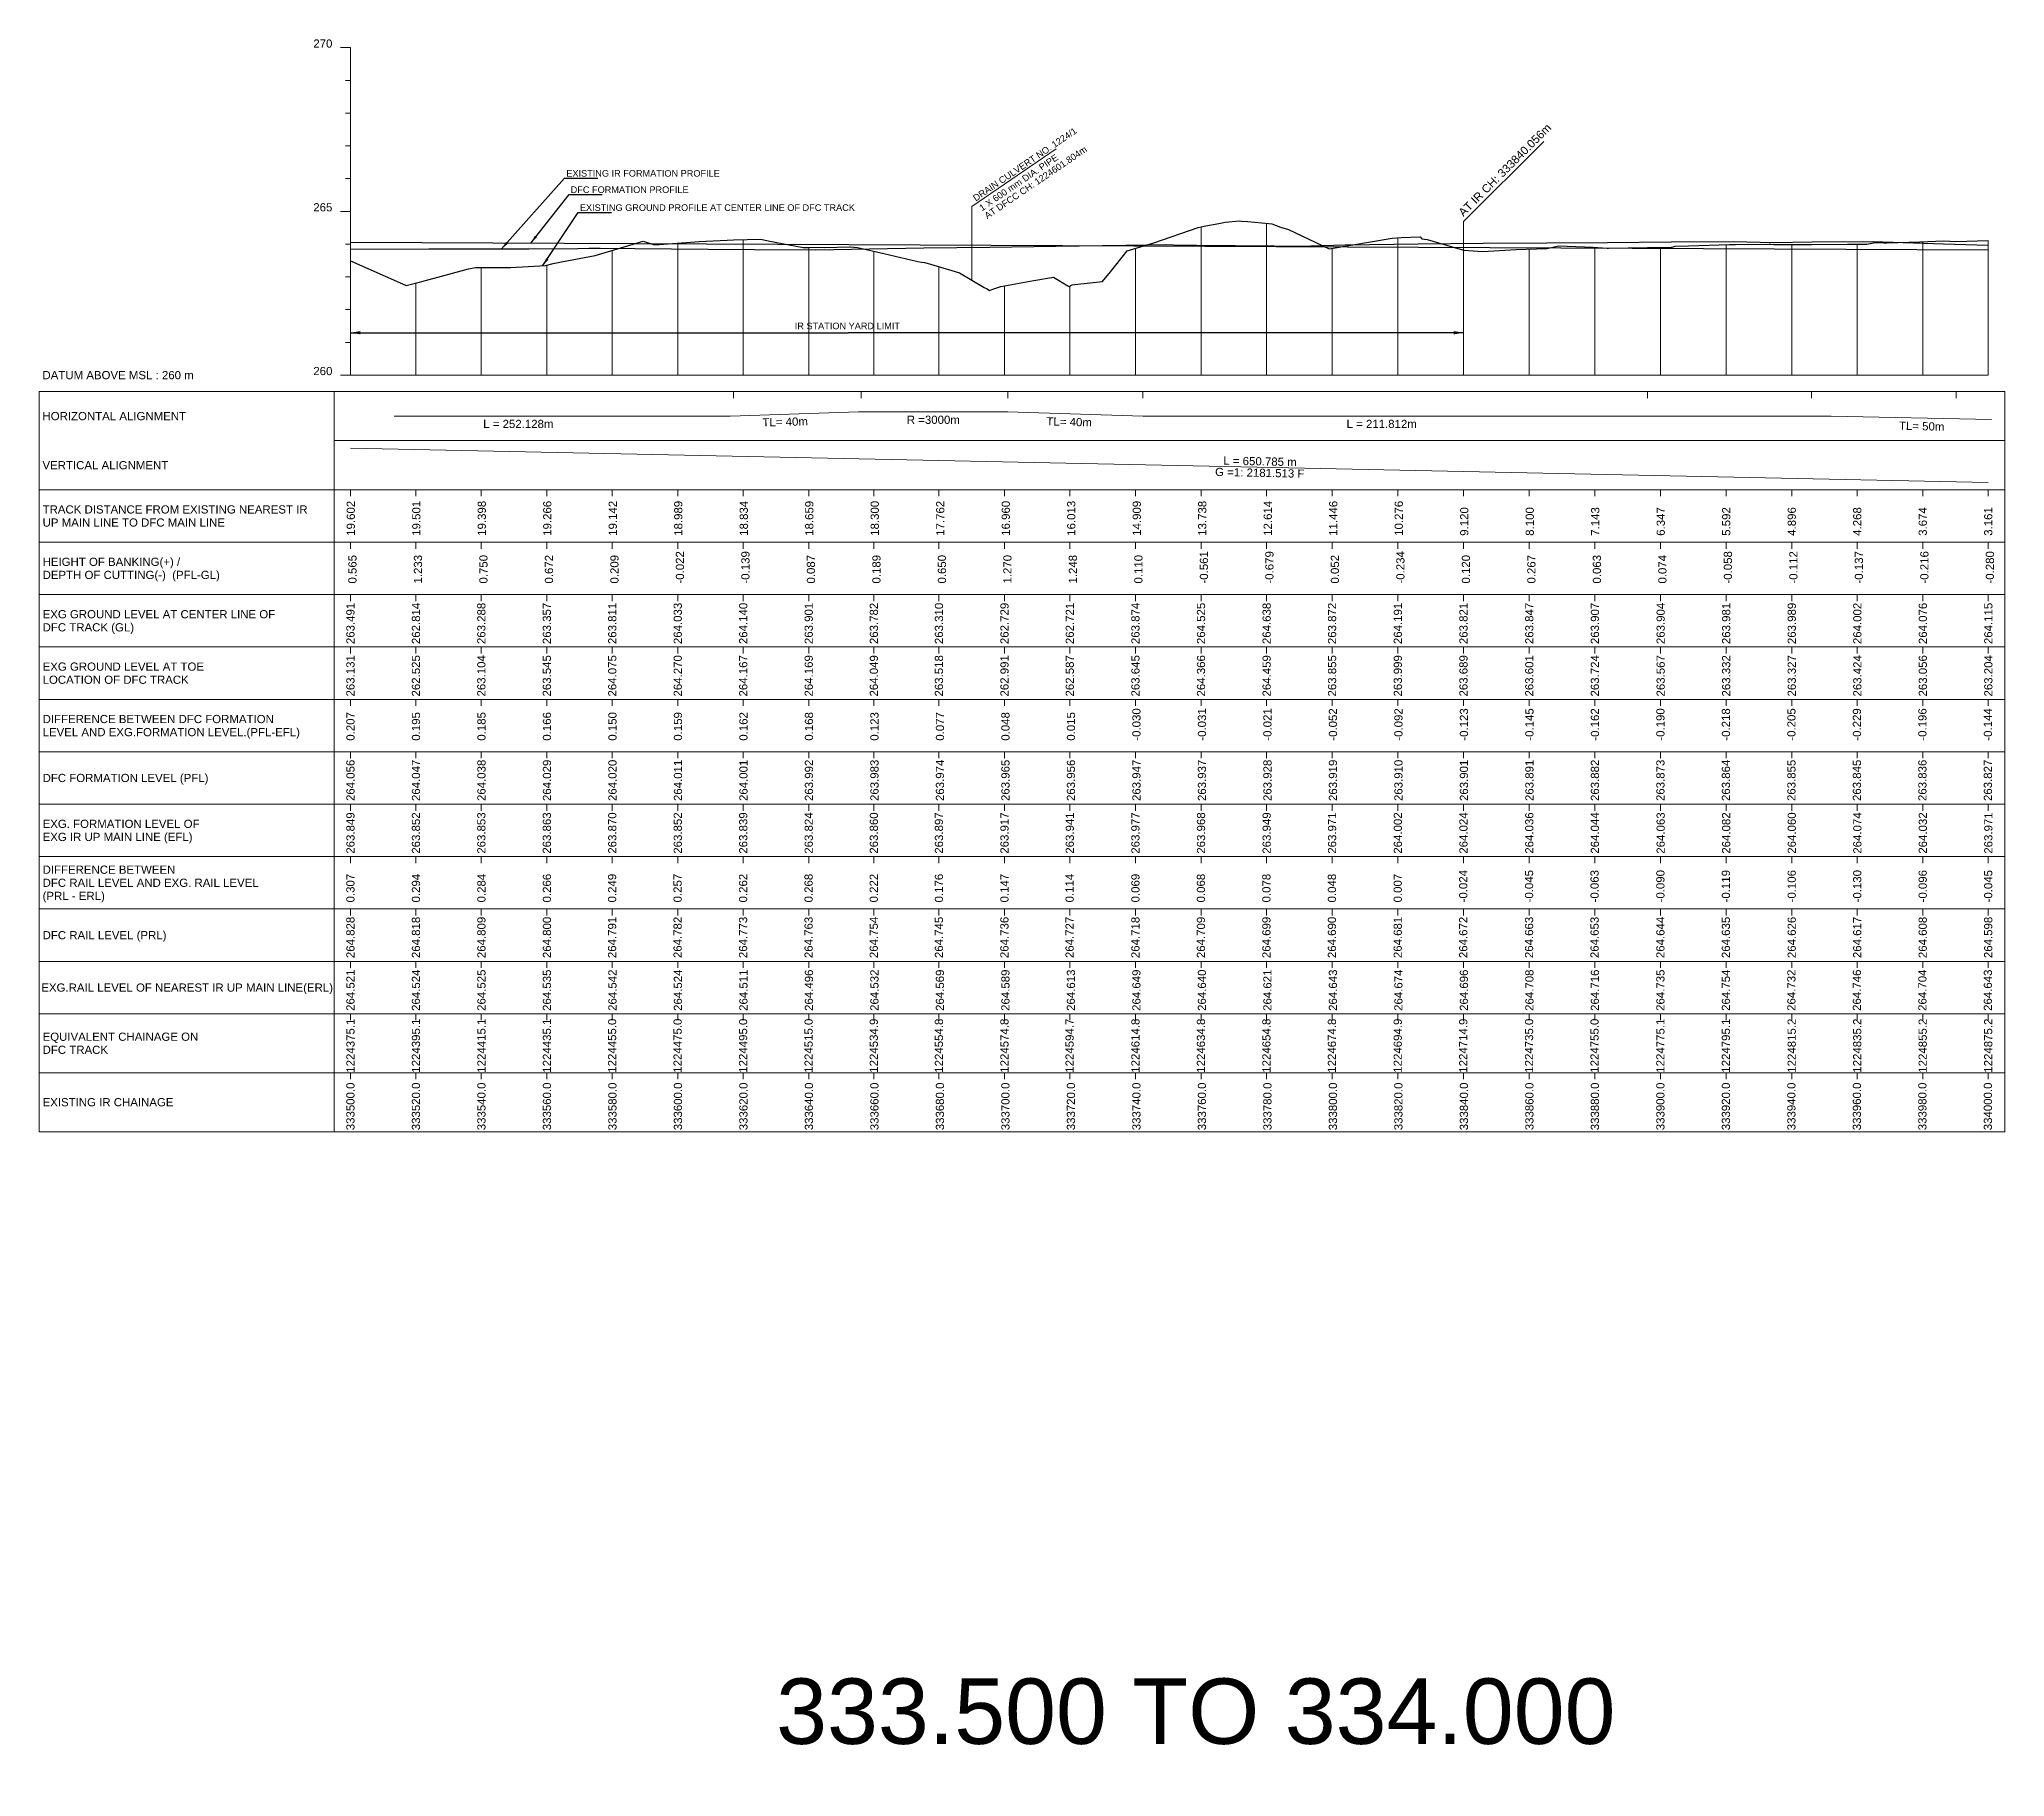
# Model space of a CAD drawing. Header units: metres. Extents: x -117481 to 30159, y 3176 to 3713.
# Drawn here: x 28730 to 29331, y 3176 to 3707 of the extents above; entities that cross this region are included whole.
import ezdxf
from ezdxf.enums import TextEntityAlignment as Align

# ---------------------------------------------------------------- set-up
doc = ezdxf.new("R2010")
doc.units = ezdxf.units.M
doc.header["$MEASUREMENT"] = 0
for name, color, linetype, lineweight in [('LS DATUM', 7, 'Continuous', 0), ('LS DATUM X', 7, 'Continuous', 0), ('LS DATUM Y', 7, 'Continuous', 0), ('LS DIFF. EXG.RL & PRO. RL', 10, 'Continuous', 0), ('LS DIFF. PFL & EFL', 10, 'Continuous', 0), ('LS EXG FL', 7, 'Continuous', 0), ('LS EXG GL', 7, 'Continuous', 0), ('LS EXG GL AT PRO TOE', 7, 'Continuous', 0), ('LS EXG IR CH', 7, 'Continuous', 0), ('LS EXG RL', 7, 'Continuous', 0), ('LS EXG. FL', 7, 'Continuous', 0), ('LS EXG. GL', 7, 'Continuous', 0), ('LS EXG. GL AT PRO. TOE', 7, 'Continuous', 0), ('LS EXG. IR CH', 7, 'Continuous', 0), ('LS EXG. RL', 7, 'Continuous', 0), ('LS FRAME', 7, 'Continuous', 0), ('LS HORIZONTAL ALIGNMENT', 10, 'Continuous', 0), ('LS PRL-ERL', 10, 'Continuous', 0), ('LS PRO RAIL LEVEL', 10, 'Continuous', 0), ('LS PRO. CUT & FILL', 10, 'Continuous', 0), ('LS PRO. DFCC CH', 10, 'Continuous', 0), ('LS PRO. FL', 10, 'Continuous', 0), ('LS PRO. RL', 10, 'Continuous', 0), ('LS PROFILE EXG FL', 7, 'Continuous', 25), ('LS PROFILE EXG GL', 7, 'Continuous', 30), ('LS PROFILE PRO FL', 1, 'Continuous', 30), ('LS TICKS', 7, 'Continuous', 0), ("LS TRACK CENTER's", 10, 'Continuous', 0), ('LS VERTICAL ALIGNMENT', 10, 'Continuous', 0), ('Profile Grid', 7, 'Continuous', 0)]:
    doc.layers.add(name, color=color, linetype=linetype, lineweight=lineweight)
doc.layers.add('ref text', color=3, linetype='Continuous')
doc.layers.add('STATION YARD LIMIT IN LS', color=7, linetype='Continuous')
doc.styles.get("Standard").update_dxf_attribs({"font": 'arial.ttf'})
doc.styles.add('Style-Arial', font='arial.ttf')
doc.styles.add('StyleArial', font='arial.ttf')
doc.dimstyles.get("Standard").update_dxf_attribs({"dimtxt": 5, "dimasz": 0.18, "dimexe": 0.18, "dimexo": 0.0625, "dimgap": 0.09, "dimtad": 0, "dimtih": 1, "dimtoh": 1, "dimdec": 4, "dimzin": 0, "dimdsep": 46, "dimtxsty": 'Standard', "dimcen": 0.09, "dimadec": 0, "dimazin": 0, "dimtfac": 1, "dimtdec": 4, "dimtofl": 0, "dimtmove": 0, "dimatfit": 3, "dimfxl": 1, "dimtolj": 1, "dimtzin": 0, "dimarcsym": 0})

msp = doc.modelspace()

# ---------------------------------------------------------------- texts
at = {"layer": 'LS DATUM', "color": 7, "style": 'StyleArial'}
msp.add_text('DATUM ABOVE MSL : 260 m', height=2.5, rotation=0.00003, dxfattribs=at).set_placement((28731.45, 3604.28), align=Align.MIDDLE_LEFT)
at = {"layer": 'LS DATUM Y', "color": 7, "lineweight": 0, "style": 'Style-Arial'}
for s, p in [('270', (28819.98, 3704.28)), ('270', (28819.98, 3704.28)), ('265', (28819.98, 3654.28)), ('260', (28819.98, 3604.28))]:
    msp.add_text(s, height=2.5, dxfattribs=at).set_placement(p, align=Align.RIGHT)
at = {"layer": 'LS DIFF. EXG.RL & PRO. RL', "color": 10, "style": 'StyleArial'}
for s, p in [('DIFFERENCE BETWEEN ', (28731.49, 3453.28)), ('(PRL - ERL)', (28731.49, 3445.28)), ('DFC RAIL LEVEL AND EXG. RAIL LEVEL ', (28731.49, 3449.28))]:
    msp.add_text(s, height=2.5, rotation=0.00003, dxfattribs=at).set_placement(p, align=Align.MIDDLE_LEFT)
at = {"layer": 'LS DIFF. PFL & EFL', "color": 10, "style": 'StyleArial'}
for s, p in [('DIFFERENCE BETWEEN DFC FORMATION ', (28731.49, 3499.28)), ('LEVEL AND EXG.FORMATION LEVEL.(PFL-EFL)', (28731.49, 3495.28))]:
    msp.add_text(s, height=2.5, rotation=0.00003, dxfattribs=at).set_placement(p, align=Align.MIDDLE_LEFT)
at = {"layer": 'LS EXG FL', "style": 'StyleArial'}
for s, p in [('EXG. FORMATION LEVEL OF', (28731.49, 3467.28)), ('EXG IR UP MAIN LINE (EFL)', (28731.49, 3463.28))]:
    msp.add_text(s, height=2.5, rotation=0.00003, dxfattribs=at).set_placement(p, align=Align.MIDDLE_LEFT)
at = {"layer": 'LS EXG GL', "lineweight": 0, "style": 'Style-Arial'}
for s, p in [('263.491', (28825.49, 3534.78)), ('262.814', (28845.49, 3534.78)), ('263.288', (28865.46, 3534.78)), ('263.357', (28885.46, 3534.78)), ('263.811', (28905.44, 3534.78)), ('264.033', (28925.44, 3534.78)), ('264.140', (28945.43, 3534.78)), ('263.901', (28965.43, 3534.78)), ('263.782', (28985.32, 3534.78)), ('263.310', (29005.19, 3534.78)), ('262.729', (29025.21, 3534.78)), ('262.721', (29045.15, 3534.78)), ('263.874', (29065.19, 3534.78)), ('264.525', (29085.22, 3534.78)), ('264.638', (29105.26, 3534.78)), ('263.872', (29125.24, 3534.78)), ('264.191', (29145.32, 3534.78)), ('263.821', (29165.36, 3534.78)), ('263.847', (29185.46, 3534.78)), ('263.907', (29205.49, 3534.78)), ('263.904', (29225.57, 3534.78)), ('263.981', (29245.58, 3534.78)), ('263.989', (29265.61, 3534.78)), ('264.002', (29285.63, 3534.78)), ('264.076', (29305.63, 3534.78)), ('264.115', (29325.63, 3534.78))]:
    msp.add_text(s, height=2.5, rotation=90, dxfattribs=at).set_placement(p, align=Align.MIDDLE_RIGHT)
at = {"layer": 'LS EXG GL AT PRO TOE', "color": 7, "style": 'StyleArial'}
for s, p in [('EXG GROUND LEVEL AT TOE', (28731.49, 3515.28)), ('LOCATION OF DFC TRACK', (28731.49, 3511.28))]:
    msp.add_text(s, height=2.5, rotation=0.00003, dxfattribs=at).set_placement(p, align=Align.MIDDLE_LEFT)
at = {"layer": 'LS EXG IR CH', "style": 'Style-Arial'}
for s, p in [('333500.0', (28825.49, 3388.28)), ('333520.0', (28845.49, 3388.28)), ('333540.0', (28865.49, 3388.28)), ('333560.0', (28885.49, 3388.28)), ('333580.0', (28905.49, 3388.28)), ('333600.0', (28925.49, 3388.28)), ('333620.0', (28945.49, 3388.28)), ('333640.0', (28965.49, 3388.28)), ('333660.0', (28985.49, 3388.28)), ('333680.0', (29005.49, 3388.28)), ('333700.0', (29025.49, 3388.28)), ('333720.0', (29045.49, 3388.28)), ('333740.0', (29065.49, 3388.28)), ('333760.0', (29085.49, 3388.28)), ('333780.0', (29105.49, 3388.28)), ('333800.0', (29125.49, 3388.28)), ('333820.0', (29145.49, 3388.28)), ('333840.0', (29165.49, 3388.28)), ('333860.0', (29185.49, 3388.28)), ('333880.0', (29205.49, 3388.28)), ('333900.0', (29225.49, 3388.28)), ('333920.0', (29245.49, 3388.28)), ('333940.0', (29265.49, 3388.28)), ('333960.0', (29285.49, 3388.28)), ('333980.0', (29305.49, 3388.28)), ('334000.0', (29325.49, 3388.28))]:
    msp.add_text(s, height=2.5, rotation=90, dxfattribs=at).set_placement(p, align=Align.MIDDLE_RIGHT)
at = {"layer": 'LS EXG RL', "style": 'Style-Arial'}
for s, p in [('264.521', (28825.49, 3422.78)), ('264.524', (28845.49, 3422.78)), ('264.525', (28865.49, 3422.78)), ('264.535', (28885.49, 3422.78)), ('264.542', (28905.49, 3422.78)), ('264.524', (28925.49, 3422.78)), ('264.511', (28945.49, 3422.78)), ('264.496', (28965.49, 3422.78)), ('264.532', (28985.49, 3422.78)), ('264.569', (29005.49, 3422.78)), ('264.589', (29025.49, 3422.78)), ('264.613', (29045.49, 3422.78)), ('264.649', (29065.49, 3422.78)), ('264.640', (29085.49, 3422.78)), ('264.621', (29105.49, 3422.78)), ('264.643', (29125.49, 3422.78)), ('264.674', (29145.49, 3422.78)), ('264.696', (29165.49, 3422.78)), ('264.708', (29185.49, 3422.78)), ('264.716', (29205.49, 3422.78)), ('264.735', (29225.49, 3422.78)), ('264.754', (29245.49, 3422.78)), ('264.732', (29265.49, 3422.78)), ('264.746', (29285.49, 3422.78)), ('264.704', (29305.49, 3422.78)), ('264.643', (29325.49, 3422.78))]:
    msp.add_text(s, height=2.5, rotation=90, dxfattribs=at).set_placement(p, align=Align.MIDDLE_RIGHT)
at = {"layer": 'LS EXG. FL'}
for s, p in [('263.849', (28825.49, 3470.78)), ('263.852', (28845.49, 3470.78)), ('263.853', (28865.46, 3470.78)), ('263.863', (28885.46, 3470.78)), ('263.870', (28905.44, 3470.78)), ('263.852', (28925.44, 3470.78)), ('263.839', (28945.43, 3470.78)), ('263.824', (28965.43, 3470.78)), ('263.860', (28985.32, 3470.78)), ('263.897', (29005.19, 3470.78)), ('263.917', (29025.21, 3470.78)), ('263.941', (29045.15, 3470.78)), ('263.977', (29065.19, 3470.78)), ('263.968', (29085.22, 3470.78)), ('263.949', (29105.26, 3470.78)), ('263.971', (29125.24, 3470.78)), ('264.002', (29145.32, 3470.78)), ('264.024', (29165.36, 3470.78)), ('264.036', (29185.46, 3470.78)), ('264.044', (29205.49, 3470.78)), ('264.063', (29225.57, 3470.78)), ('264.082', (29245.58, 3470.78)), ('264.060', (29265.61, 3470.78)), ('264.074', (29285.63, 3470.78)), ('264.032', (29305.63, 3470.78)), ('263.971', (29325.63, 3470.78))]:
    msp.add_text(s, height=2.5, rotation=90, dxfattribs=at).set_placement(p, align=Align.MIDDLE_RIGHT)
at = {"layer": 'LS EXG. GL', "color": 7, "style": 'StyleArial'}
for s, p in [('EXG GROUND LEVEL AT CENTER LINE OF ', (28731.49, 3531.28)), ('DFC TRACK (GL)', (28731.49, 3527.28))]:
    msp.add_text(s, height=2.5, rotation=0.00003, dxfattribs=at).set_placement(p, align=Align.MIDDLE_LEFT)
at = {"layer": 'LS EXG. GL AT PRO. TOE'}
for s, p in [('263.131', (28825.49, 3518.78)), ('262.525', (28845.49, 3518.78)), ('263.104', (28865.46, 3518.78)), ('263.545', (28885.46, 3518.78)), ('264.075', (28905.44, 3518.78)), ('264.270', (28925.44, 3518.78)), ('264.167', (28945.43, 3518.78)), ('264.169', (28965.43, 3518.78)), ('264.049', (28985.32, 3518.78)), ('263.518', (29005.19, 3518.78)), ('262.991', (29025.21, 3518.78)), ('262.587', (29045.15, 3518.78)), ('263.645', (29065.19, 3518.78)), ('264.366', (29085.22, 3518.78)), ('264.459', (29105.26, 3518.78)), ('263.855', (29125.24, 3518.78)), ('263.999', (29145.32, 3518.78)), ('263.689', (29165.36, 3518.78)), ('263.601', (29185.46, 3518.78)), ('263.724', (29205.49, 3518.78)), ('263.567', (29225.57, 3518.78)), ('263.332', (29245.58, 3518.78)), ('263.327', (29265.61, 3518.78)), ('263.424', (29285.63, 3518.78)), ('263.056', (29305.63, 3518.78)), ('263.204', (29325.63, 3518.78))]:
    msp.add_text(s, height=2.5, rotation=90, dxfattribs=at).set_placement(p, align=Align.MIDDLE_RIGHT)
at = {"layer": 'LS EXG. IR CH', "style": 'StyleArial'}
msp.add_text('EXISTING IR CHAINAGE', height=2.5, rotation=0.00003, dxfattribs=at).set_placement((28731.49, 3382.28), align=Align.MIDDLE_LEFT)
at = {"layer": 'LS EXG. RL', "style": 'StyleArial'}
msp.add_text('EXG.RAIL LEVEL OF NEAREST IR UP MAIN LINE(ERL)', height=2.5, rotation=0.00003, dxfattribs=at).set_placement((28731.09, 3417.28), align=Align.MIDDLE_LEFT)
at = {"layer": 'LS HORIZONTAL ALIGNMENT', "style": 'StyleArial'}
msp.add_text('HORIZONTAL ALIGNMENT', height=2.5, rotation=0.00003, dxfattribs=at).set_placement((28731.45, 3591.78), align=Align.MIDDLE_LEFT)
at = {"layer": 'LS HORIZONTAL ALIGNMENT', "lineweight": 0, "char_height": 2.5, "attachment_point": 5, "line_spacing_factor": 0.6, "style": 'Style-Arial'}
for s, insert in [('L = 252.128m', (28876.76, 3589.37)), ('R =3000m', (29003.48, 3590.63)), ('L = 211.812m', (29140.39, 3589.37))]:
    msp.add_mtext(s, dxfattribs=dict(at, insert=insert))
for s, insert, rotation in [('TL= 40m', (28958.24, 3590), 1.44355), ('TL= 40m', (29044.96, 3590), 358.55645), ('TL= 50m', (29305.28, 3588.68), 358.55645)]:
    msp.add_mtext(s, dxfattribs=dict(at, insert=insert, rotation=rotation))
at = {"layer": 'LS PRL-ERL'}
for s, p in [('0.307', (28826.74, 3443.28)), ('0.294', (28846.74, 3443.28)), ('0.284', (28866.74, 3443.28)), ('0.266', (28886.74, 3443.28)), ('0.249', (28906.64, 3443.28)), ('0.257', (28926.64, 3443.28)), ('0.262', (28946.64, 3443.28)), ('0.268', (28966.64, 3443.28)), ('0.222', (28986.54, 3443.28)), ('0.176', (29006.44, 3443.28)), ('0.147', (29026.44, 3443.28)), ('0.114', (29046.34, 3443.28)), ('0.069', (29066.44, 3443.28)), ('0.068', (29086.44, 3443.28)), ('0.078', (29106.44, 3443.28)), ('0.048', (29126.44, 3443.28)), ('0.007', (29146.54, 3443.28)), ('-0.024', (29166.54, 3443.28)), ('-0.045', (29186.64, 3443.28)), ('-0.063', (29206.64, 3443.28)), ('-0.090', (29226.74, 3443.28)), ('-0.119', (29246.74, 3443.28)), ('-0.106', (29266.84, 3443.28)), ('-0.130', (29286.84, 3443.28)), ('-0.096', (29306.84, 3443.28)), ('-0.045', (29326.84, 3443.28))]:
    msp.add_text(s, height=2.5, rotation=90, dxfattribs=at).set_placement(p)
at = {"layer": 'LS PRO RAIL LEVEL'}
for s, p in [('264.828', (28826.74, 3426.28)), ('264.818', (28846.74, 3426.28)), ('264.809', (28866.74, 3426.28)), ('264.800', (28886.74, 3426.28)), ('264.791', (28906.64, 3426.28)), ('264.782', (28926.64, 3426.28)), ('264.773', (28946.64, 3426.28)), ('264.763', (28966.64, 3426.28)), ('264.754', (28986.54, 3426.28)), ('264.745', (29006.44, 3426.28)), ('264.736', (29026.44, 3426.28)), ('264.727', (29046.34, 3426.28)), ('264.718', (29066.44, 3426.28)), ('264.709', (29086.44, 3426.28)), ('264.699', (29106.44, 3426.28)), ('264.690', (29126.44, 3426.28)), ('264.681', (29146.54, 3426.28)), ('264.672', (29166.54, 3426.28)), ('264.663', (29186.64, 3426.28)), ('264.653', (29206.64, 3426.28)), ('264.644', (29226.74, 3426.28)), ('264.635', (29246.74, 3426.28)), ('264.626', (29266.84, 3426.28)), ('264.617', (29286.84, 3426.28)), ('264.608', (29306.84, 3426.28)), ('264.598', (29326.84, 3426.28))]:
    msp.add_text(s, height=2.5, rotation=90, dxfattribs=at).set_placement(p)
at = {"layer": 'LS PRO. CUT & FILL', "color": 10, "style": 'StyleArial'}
for s, p in [('HEIGHT OF BANKING(+) /', (28731.49, 3547.28)), ('DEPTH OF CUTTING(-)  (PFL-GL)', (28731.49, 3543.28))]:
    msp.add_text(s, height=2.5, rotation=0.00003, dxfattribs=at).set_placement(p, align=Align.MIDDLE_LEFT)
at = {"layer": 'LS PRO. DFCC CH', "color": 10, "style": 'Style-Arial'}
for s, p in [('EQUIVALENT CHAINAGE ON ', (28731.49, 3402.28)), ('DFC TRACK', (28731.49, 3398.28))]:
    msp.add_text(s, height=2.5, rotation=0.00003, dxfattribs=at).set_placement(p, align=Align.MIDDLE_LEFT)
at = {"layer": 'LS PRO. DFCC CH'}
for s, p in [('1224375.1', (28826.74, 3391.28)), ('1224395.1', (28846.74, 3391.28)), ('1224415.1', (28866.74, 3391.28)), ('1224435.1', (28886.74, 3391.28)), ('1224455.0', (28906.64, 3391.28)), ('1224475.0', (28926.64, 3391.28)), ('1224495.0', (28946.64, 3391.28)), ('1224515.0', (28966.64, 3391.28)), ('1224534.9', (28986.54, 3391.28)), ('1224554.8', (29006.44, 3391.28)), ('1224574.8', (29026.44, 3391.28)), ('1224594.7', (29046.34, 3391.28)), ('1224614.8', (29066.44, 3391.28)), ('1224634.8', (29086.44, 3391.28)), ('1224654.8', (29106.44, 3391.28)), ('1224674.8', (29126.44, 3391.28)), ('1224694.9', (29146.54, 3391.28)), ('1224714.9', (29166.54, 3391.28)), ('1224735.0', (29186.64, 3391.28)), ('1224755.0', (29206.64, 3391.28)), ('1224775.1', (29226.74, 3391.28)), ('1224795.1', (29246.74, 3391.28)), ('1224815.2', (29266.84, 3391.28)), ('1224835.2', (29286.84, 3391.28)), ('1224855.2', (29306.84, 3391.28)), ('1224875.2', (29326.84, 3391.28))]:
    msp.add_text(s, height=2.5, rotation=90, dxfattribs=at).set_placement(p)
at = {"layer": 'LS PRO. FL', "color": 10, "style": 'StyleArial'}
msp.add_text('DFC FORMATION LEVEL (PFL) ', height=2.5, rotation=0.00003, dxfattribs=at).set_placement((28731.49, 3481.28), align=Align.MIDDLE_LEFT)
at = {"layer": 'LS PRO. RL', "color": 10, "style": 'StyleArial'}
msp.add_text('DFC RAIL LEVEL (PRL)', height=2.5, rotation=0.00003, dxfattribs=at).set_placement((28731.49, 3433.28), align=Align.MIDDLE_LEFT)
at = {"layer": 'LS PROFILE EXG FL', "color": 7, "linetype": 'Continuous', "lineweight": 0, "style": 'Style-Arial'}
msp.add_text('EXISTING IR FORMATION PROFILE', height=2, dxfattribs=at).set_placement((28891.41, 3664.89))
at = {"layer": 'LS PROFILE EXG GL', "color": 7, "lineweight": 0, "style": 'Style-Arial'}
msp.add_text('EXISTING GROUND PROFILE AT CENTER LINE OF DFC TRACK', height=2, dxfattribs=at).set_placement((28895.56, 3654.43, 0))
at = {"layer": 'LS PROFILE PRO FL', "style": 'Style-Arial'}
for s, p in [('DRAIN CULVERT NO. 1224/1', (29016.46, 3657.25)), ('AT DFCC CH: 1224601.804m', (29019.96, 3651.87)), ('1 X 600 mm DIA. PIPE', (29018.35, 3654.27))]:
    msp.add_text(s, height=2, rotation=34.23771, dxfattribs=at).set_placement(p)
msp.add_text(' DFC FORMATION PROFILE', height=2, dxfattribs=at).set_placement((28891.96, 3659.91, 0))
at = {"layer": "LS TRACK CENTER's", "color": 10, "style": 'StyleArial'}
for s, p in [('TRACK DISTANCE FROM EXISTING NEAREST IR ', (28731.49, 3563.28)), ('UP MAIN LINE TO DFC MAIN LINE', (28731.49, 3559.28))]:
    msp.add_text(s, height=2.5, rotation=0.00003, dxfattribs=at).set_placement(p, align=Align.MIDDLE_LEFT)
at = {"layer": 'LS VERTICAL ALIGNMENT', "style": 'StyleArial'}
msp.add_text('VERTICAL ALIGNMENT', height=2.5, rotation=0.00003, dxfattribs=at).set_placement((28731.45, 3576.78), align=Align.MIDDLE_LEFT)
at = {"layer": 'LS VERTICAL ALIGNMENT', "lineweight": 0, "insert": (29103.2, 3576.2), "char_height": 2.5, "attachment_point": 5, "rotation": 358.79731, "line_spacing_factor": 0.84, "style": 'Style-Arial'}
msp.add_mtext('L = 650.785 m\\PG =1: 2181.513 F', dxfattribs=at)
at = {"layer": 'ref text', "color": 3, "insert": (28955.49, 3186.05), "char_height": 20, "width": 256.3165, "attachment_point": 7, "bg_fill": 3, "box_fill_scale": 1.5, "bg_fill_color": 256, "bg_fill_transparency": 0}
msp.add_mtext('333.500 TO 334.000', dxfattribs=at)
at = {"layer": 'STATION YARD LIMIT IN LS', "lineweight": 15, "style": 'StyleArial'}
msp.add_text('AT IR CH: 333840.056m', height=2.5, rotation=45, dxfattribs=at).set_placement((29165.35, 3652.53))
at = {"layer": 'STATION YARD LIMIT IN LS', "lineweight": 15, "insert": (28977.23, 3619.28), "char_height": 2, "attachment_point": 5, "rotation": 0.00003, "line_spacing_factor": 0.84, "style": 'Style-Arial'}
msp.add_mtext('IR STATION YARD LIMIT', dxfattribs=at)

# ---------------------------------------------------------------- blocks, each defined once
blk = doc.blocks.new('A$Cb4f4ed2e')
at = {"color": 1}
for s, p in [('264.056', (0, 0)), ('264.047', (20, 0)), ('264.038', (40, 0)), ('264.029', (60, 0)), ('264.020', (80, 0)), ('264.011', (100, 0)), ('264.001', (120, 0)), ('263.992', (140, 0)), ('263.983', (160, 0)), ('263.974', (180, 0)), ('263.965', (200, 0)), ('263.956', (220, 0)), ('263.947', (240, 0)), ('263.937', (260, 0)), ('263.928', (280, 0)), ('263.919', (300, 0)), ('263.910', (320, 0)), ('263.901', (340, 0)), ('263.891', (360, 0)), ('263.882', (380, 0)), ('263.873', (400, 0)), ('263.864', (420, 0)), ('263.855', (440, 0)), ('263.845', (460, 0)), ('263.836', (480, 0)), ('263.827', (500, 0))]:
    blk.add_text(s, height=2.5, rotation=90, dxfattribs=at).set_placement(p)
blk = doc.blocks.new('A$C95a24067')
at = {"color": 1}
for s, p in [('0.207', (0, 0)), ('0.195', (20, 0)), ('0.185', (40, 0)), ('0.166', (60, 0)), ('0.150', (80, 0)), ('0.159', (100, 0)), ('0.162', (120, 0)), ('0.168', (140, 0)), ('0.123', (160, 0)), ('0.077', (180, 0)), ('0.048', (200, 0)), ('0.015', (220, 0)), ('-0.030', (240, 0)), ('-0.031', (260, 0)), ('-0.021', (280, 0)), ('-0.052', (300, 0)), ('-0.092', (320, 0)), ('-0.123', (340, 0)), ('-0.145', (360, 0)), ('-0.162', (380, 0)), ('-0.190', (400, 0)), ('-0.218', (420, 0)), ('-0.205', (440, 0)), ('-0.229', (460, 0)), ('-0.196', (480, 0)), ('-0.144', (500, 0))]:
    blk.add_text(s, height=2.5, rotation=90, dxfattribs=at).set_placement(p)
blk = doc.blocks.new('A$Cfc741a2d')
at = {"color": 1}
for s, p in [('0.565', (0, 0)), ('1.233', (20, 0)), ('0.750', (40, 0)), ('0.672', (60, 0)), ('0.209', (80, 0)), ('-0.022', (100, 0)), ('-0.139', (120, 0)), ('0.087', (140, 0)), ('0.189', (160, 0)), ('0.650', (180, 0)), ('1.270', (200, 0)), ('1.248', (220, 0)), ('0.110', (240, 0)), ('-0.561', (260, 0)), ('-0.679', (280, 0)), ('0.052', (300, 0)), ('-0.234', (320, 0)), ('0.120', (340, 0)), ('0.267', (360, 0)), ('0.063', (380, 0)), ('0.074', (400, 0)), ('-0.058', (420, 0)), ('-0.112', (440, 0)), ('-0.137', (460, 0)), ('-0.216', (480, 0)), ('-0.280', (500, 0))]:
    blk.add_text(s, height=2.5, rotation=90, dxfattribs=at).set_placement(p)
blk = doc.blocks.new('A$Cc232265e')
at = {"color": 1}
for s, p in [('19.602', (0, 0)), ('19.501', (20, 0)), ('19.398', (40, 0)), ('19.266', (60, 0)), ('19.142', (80, 0)), ('18.989', (100, 0)), ('18.834', (120, 0)), ('18.659', (140, 0)), ('18.300', (160, 0)), ('17.762', (180, 0)), ('16.960', (200, 0)), ('16.013', (220, 0)), ('14.909', (240, 0)), ('13.738', (260, 0)), ('12.614', (280, 0)), ('11.446', (300, 0)), ('10.276', (320, 0)), ('9.120', (340, 0)), ('8.100', (360, 0)), ('7.143', (380, 0)), ('6.347', (400, 0)), ('5.592', (420, 0)), ('4.896', (440, 0)), ('4.268', (460, 0)), ('3.674', (480, 0)), ('3.161', (500, 0))]:
    blk.add_text(s, height=2.5, rotation=90, dxfattribs=at).set_placement(p)

# ---------------------------------------------------------------- linework, layer by layer
at = {"layer": 'LS DATUM X', "color": 7, "linetype": 'Continuous', "lineweight": 0}
msp.add_line((28825.49, 3604.28), (29325.63, 3604.28), dxfattribs=at)
at = {"layer": 'LS DATUM Y', "color": 7, "linetype": 'Continuous', "lineweight": 0}
for p, q in [((28822.49, 3704.28), (28825.49, 3704.28)), ((28822.49, 3704.28), (28825.49, 3704.28)), ((28825.49, 3604.28), (28825.49, 3704.28)), ((28823.99, 3694.28), (28825.49, 3694.28)), ((28823.99, 3684.28), (28825.49, 3684.28)), ((28823.99, 3674.28), (28825.49, 3674.28)), ((28823.99, 3664.28), (28825.49, 3664.28)), ((28822.49, 3654.28), (28825.49, 3654.28)), ((28823.99, 3644.28), (28825.49, 3644.28)), ((28823.99, 3634.28), (28825.49, 3634.28)), ((28823.99, 3624.28), (28825.49, 3624.28)), ((28823.99, 3614.28), (28825.49, 3614.28)), ((28822.49, 3604.28), (28825.49, 3604.28))]:
    msp.add_line(p, q, dxfattribs=at)
at = {"layer": 'LS FRAME'}
for points in [[(28820.49, 3373.28), (28730.49, 3373.28), (28730.49, 3599.28)], [(28730.49, 3599.28), (28820.49, 3599.28)], [(28820.49, 3569.28), (28730.49, 3569.28)], [(28820.49, 3553.28), (28730.49, 3553.28)], [(28730.49, 3553.28), (28820.49, 3553.28)], [(28820.49, 3537.28), (28730.49, 3537.28)], [(28730.49, 3537.28), (28820.49, 3537.28)], [(28820.49, 3521.28), (28730.49, 3521.28)], [(28730.49, 3521.28), (28820.49, 3521.28)], [(28820.49, 3505.28), (28730.49, 3505.28)], [(28820.49, 3489.28), (28730.49, 3489.28)], [(28730.49, 3489.28), (28820.49, 3489.28)], [(28820.49, 3473.28), (28730.49, 3473.28)], [(28730.49, 3473.28), (28820.49, 3473.28)], [(28820.49, 3457.28), (28730.49, 3457.28)], [(28730.49, 3457.28), (28820.49, 3457.28)], [(28820.49, 3441.28), (28730.49, 3441.28)], [(28730.49, 3441.28), (28820.49, 3441.28)], [(28820.49, 3425.28), (28730.49, 3425.28)], [(28820.49, 3409.28), (28730.49, 3409.28)], [(28820.49, 3391.28), (28730.49, 3391.28)]]:
    msp.add_lwpolyline(points, dxfattribs=at)
at = {"layer": 'LS FRAME', "color": 7, "linetype": 'Continuous', "lineweight": 0, "flags": 128}
for points in [[(28820.49, 3584.28), (29330.63, 3584.28), (29330.63, 3599.28), (28820.49, 3599.28), (28820.49, 3584.28)], [(28820.49, 3569.28), (29330.63, 3569.28), (29330.63, 3584.28), (28820.49, 3584.28), (28820.49, 3569.28)], [(28820.49, 3553.28), (29330.63, 3553.28), (29330.63, 3569.28), (28820.49, 3569.28), (28820.49, 3553.28)], [(28820.49, 3537.28), (29330.63, 3537.28), (29330.63, 3553.28), (28820.49, 3553.28), (28820.49, 3537.28)], [(28820.49, 3521.28), (29330.63, 3521.28), (29330.63, 3537.28), (28820.49, 3537.28), (28820.49, 3521.28)], [(28820.49, 3505.28), (29330.63, 3505.28), (29330.63, 3521.28), (28820.49, 3521.28), (28820.49, 3505.28)], [(28820.49, 3489.28), (29330.63, 3489.28), (29330.63, 3505.28), (28820.49, 3505.28), (28820.49, 3489.28)], [(28820.49, 3473.28), (29330.63, 3473.28), (29330.63, 3489.28), (28820.49, 3489.28), (28820.49, 3473.28)], [(28820.49, 3457.28), (29330.63, 3457.28), (29330.63, 3473.28), (28820.49, 3473.28), (28820.49, 3457.28)], [(28820.49, 3441.28), (29330.63, 3441.28), (29330.63, 3457.28), (28820.49, 3457.28), (28820.49, 3441.28)], [(28820.49, 3425.28), (29330.63, 3425.28), (29330.63, 3441.28), (28820.49, 3441.28), (28820.49, 3425.28)], [(28820.49, 3409.28), (29330.63, 3409.28), (29330.63, 3425.28), (28820.49, 3425.28), (28820.49, 3409.28)], [(28820.49, 3391.28), (29330.63, 3391.28), (29330.63, 3409.28), (28820.49, 3409.28), (28820.49, 3391.28)], [(28820.49, 3373.28), (29330.63, 3373.28), (29330.63, 3391.28), (28820.49, 3391.28), (28820.49, 3373.28)]]:
    msp.add_lwpolyline(points, close=True, dxfattribs=at)
at = {"layer": 'LS FRAME', "color": 7, "linetype": 'Continuous', "lineweight": 0}
msp.add_3dface([(28820.49, 3505.28), (28740.49, 3505.28), (28740.49, 3505.28)], dxfattribs=at)
at = {"layer": 'LS HORIZONTAL ALIGNMENT', "lineweight": 0, "flags": 128}
msp.add_lwpolyline([(28838.89, 3591.78), (28941.44, 3591.78), (28941.44, 3591.78), (28980.65, 3593.04), (28980.65, 3593.04), (29026.21, 3593.04), (29026.21, 3593.04), (29067.47, 3591.78), (29067.47, 3591.78), (29277.61, 3591.78), (29277.61, 3591.78), (29326.57, 3590.71)], dxfattribs=at)
at = {"layer": 'LS PROFILE EXG FL'}
msp.add_lwpolyline([(28825.49, 3642.77), (28849.48, 3642.81), (28863.35, 3642.8), (28879.95, 3642.88), (28894.97, 3642.95), (28898.42, 3643), (28901.78, 3643.02), (28912.32, 3642.92), (28934.76, 3642.72), (28948.9, 3642.65), (28967.63, 3642.5), (28984, 3642.85), (29000.58, 3643.2), (29020.7, 3643.4), (29040.84, 3643.61), (29062.29, 3643.99), (29074.82, 3644.21), (29078.99, 3643.98), (29083.8, 3643.98), (29107.59, 3643.75), (29115.26, 3643.67), (29129.23, 3644.1), (29151.52, 3644.37), (29171.42, 3644.58), (29190.84, 3644.66), (29209.36, 3644.74), (29228.8, 3644.94), (29247.9, 3645.13), (29259.96, 3644.79), (29271.85, 3644.98), (29290.43, 3645.04), (29311.92, 3644.41), (29325.49, 3643.99)], dxfattribs=at)
at = {"layer": 'LS PROFILE EXG GL', "flags": 128}
msp.add_lwpolyline([(28825.49, 3639.19), (28841.37, 3632.17), (28842.47, 3631.67), (28847.33, 3632.88), (28861.59, 3636.75), (28863.68, 3637.17), (28874.52, 3637.13), (28885.07, 3637.76), (28887.38, 3638.32), (28889.91, 3638.92), (28900.21, 3640.85), (28914.87, 3645.19), (28918.33, 3644.11), (28928.03, 3644.8), (28931.94, 3645.07), (28940.53, 3645.54), (28942.42, 3645.64), (28950.8, 3645.75), (28953.03, 3645.32), (28963.75, 3643.27), (28965.53, 3643.3), (28968.68, 3643.34), (28970.39, 3643.24), (28978.03, 3643.48), (28978.11, 3643.48), (28980.31, 3643.23), (28988.41, 3641.4), (28998.79, 3639.02), (28999.85, 3638.77), (29000.79, 3638.68), (29000.88, 3638.65), (29009.17, 3636.21), (29011.52, 3635.51), (29019.02, 3631.03), (29019.96, 3630.66), (29020.63, 3630.15), (29021.67, 3630.52), (29024.11, 3631.39), (29034.17, 3633.14), (29040.17, 3634.2), (29044.54, 3631.52), (29044.94, 3631.38), (29045.91, 3631.88), (29046.67, 3631.96), (29055.13, 3632.88), (29057.56, 3635.85), (29059.17, 3637.9), (29062.62, 3642.26), (29070.84, 3644.69), (29084.38, 3649.37), (29086.15, 3649.72), (29091.22, 3650.69), (29092.59, 3650.96), (29096.93, 3651.36), (29097.57, 3651.31), (29099.53, 3651.15), (29105.97, 3650.6), (29106.86, 3650.52), (29109.48, 3649.41), (29111.95, 3648.7), (29124.37, 3642.85), (29143.55, 3646.06), (29146.29, 3646.26), (29152.11, 3646.55), (29152.64, 3645.91), (29154.24, 3645.73), (29163.62, 3642.94), (29165.43, 3642.47), (29171.14, 3642.05), (29181.48, 3642.62), (29190.76, 3642.93), (29190.91, 3642.96), (29194.33, 3643.73), (29204.98, 3643.39), (29209.23, 3643.02), (29209.68, 3643.05), (29221.6, 3643.25), (29228.91, 3643.38), (29229.08, 3643.39), (29230.04, 3643.69), (29234.1, 3643.79), (29246.6, 3644.12), (29248.38, 3644.17), (29258.7, 3644.28), (29259.1, 3644.26), (29260.09, 3644.21), (29261.47, 3644.14), (29271.6, 3644.21), (29282.64, 3644.28), (29288.58, 3644.31), (29291.08, 3644.77), (29293.69, 3644.69), (29294.69, 3644.66), (29304.73, 3645.01), (29312.07, 3645.26), (29315.75, 3645.12), (29315.78, 3645.12), (29325.63, 3645.43)], dxfattribs=at)
at = {"layer": 'LS PROFILE PRO FL'}
msp.add_line((28825.49, 3644.85), (29325.63, 3642.55), dxfattribs=at)
at = {"layer": 'LS PROFILE PRO FL', "lineweight": 0}
msp.add_lwpolyline([(29015.19, 3633.32), (29015.19, 3655.74), (29041.03, 3673.33)], dxfattribs=at)
at = {"layer": 'LS TICKS', "color": 7, "linetype": 'Continuous', "lineweight": 0, "flags": 128}
for points in [[(28942.43, 3597.28), (28942.43, 3599.28)], [(28981.43, 3597.28), (28981.43, 3599.28)], [(29026.21, 3597.28), (29026.21, 3599.28)], [(29067.47, 3597.28), (29067.47, 3599.28)], [(29221.6, 3597.28), (29221.6, 3599.28)], [(29271.6, 3597.28), (29271.6, 3599.28)], [(29315.78, 3597.28), (29315.78, 3599.28)], [(28825.49, 3567.28), (28825.49, 3569.28)], [(28845.49, 3567.28), (28845.49, 3569.28)], [(28865.46, 3567.28), (28865.46, 3569.28)], [(28885.46, 3567.28), (28885.46, 3569.28)], [(28905.44, 3567.28), (28905.44, 3569.28)], [(28925.44, 3567.28), (28925.44, 3569.28)], [(28945.43, 3567.28), (28945.43, 3569.28)], [(28965.43, 3567.28), (28965.43, 3569.28)], [(28985.32, 3567.28), (28985.32, 3569.28)], [(29005.19, 3567.28), (29005.19, 3569.28)], [(29025.21, 3567.28), (29025.21, 3569.28)], [(29045.15, 3567.28), (29045.15, 3569.28)], [(29065.19, 3567.28), (29065.19, 3569.28)], [(29085.22, 3567.28), (29085.22, 3569.28)], [(29105.26, 3567.28), (29105.26, 3569.28)], [(29125.24, 3567.28), (29125.24, 3569.28)], [(29145.32, 3567.28), (29145.32, 3569.28)], [(29165.36, 3567.28), (29165.36, 3569.28)], [(29185.46, 3567.28), (29185.46, 3569.28)], [(29205.49, 3567.28), (29205.49, 3569.28)], [(29225.57, 3567.28), (29225.57, 3569.28)], [(29245.58, 3567.28), (29245.58, 3569.28)], [(29265.61, 3567.28), (29265.61, 3569.28)], [(29285.63, 3567.28), (29285.63, 3569.28)], [(29305.63, 3567.28), (29305.63, 3569.28)], [(29325.63, 3567.28), (29325.63, 3569.28)], [(28825.49, 3551.28), (28825.49, 3553.28)], [(28845.49, 3551.28), (28845.49, 3553.28)], [(28865.46, 3551.28), (28865.46, 3553.28)], [(28885.46, 3551.28), (28885.46, 3553.28)], [(28905.44, 3551.28), (28905.44, 3553.28)], [(28925.44, 3551.28), (28925.44, 3553.28)], [(28945.43, 3551.28), (28945.43, 3553.28)], [(28965.43, 3551.28), (28965.43, 3553.28)], [(28985.32, 3551.28), (28985.32, 3553.28)], [(29005.19, 3551.28), (29005.19, 3553.28)], [(29025.21, 3551.28), (29025.21, 3553.28)], [(29045.15, 3551.28), (29045.15, 3553.28)], [(29065.19, 3551.28), (29065.19, 3553.28)], [(29085.22, 3551.28), (29085.22, 3553.28)], [(29105.26, 3551.28), (29105.26, 3553.28)], [(29125.24, 3551.28), (29125.24, 3553.28)], [(29145.32, 3551.28), (29145.32, 3553.28)], [(29165.36, 3551.28), (29165.36, 3553.28)], [(29185.46, 3551.28), (29185.46, 3553.28)], [(29205.49, 3551.28), (29205.49, 3553.28)], [(29225.57, 3551.28), (29225.57, 3553.28)], [(29245.58, 3551.28), (29245.58, 3553.28)], [(29265.61, 3551.28), (29265.61, 3553.28)], [(29285.63, 3551.28), (29285.63, 3553.28)], [(29305.63, 3551.28), (29305.63, 3553.28)], [(29325.63, 3551.28), (29325.63, 3553.28)], [(28825.49, 3535.28), (28825.49, 3537.28)], [(28845.49, 3535.28), (28845.49, 3537.28)], [(28865.46, 3535.28), (28865.46, 3537.28)], [(28885.46, 3535.28), (28885.46, 3537.28)], [(28905.44, 3535.28), (28905.44, 3537.28)], [(28925.44, 3535.28), (28925.44, 3537.28)], [(28945.43, 3535.28), (28945.43, 3537.28)], [(28965.43, 3535.28), (28965.43, 3537.28)], [(28985.32, 3535.28), (28985.32, 3537.28)], [(29005.19, 3535.28), (29005.19, 3537.28)], [(29025.21, 3535.28), (29025.21, 3537.28)], [(29045.15, 3535.28), (29045.15, 3537.28)], [(29065.19, 3535.28), (29065.19, 3537.28)], [(29085.22, 3535.28), (29085.22, 3537.28)], [(29105.26, 3535.28), (29105.26, 3537.28)], [(29125.24, 3535.28), (29125.24, 3537.28)], [(29145.32, 3535.28), (29145.32, 3537.28)], [(29165.36, 3535.28), (29165.36, 3537.28)], [(29185.46, 3535.28), (29185.46, 3537.28)], [(29205.49, 3535.28), (29205.49, 3537.28)], [(29225.57, 3535.28), (29225.57, 3537.28)], [(29245.58, 3535.28), (29245.58, 3537.28)], [(29265.61, 3535.28), (29265.61, 3537.28)], [(29285.63, 3535.28), (29285.63, 3537.28)], [(29305.63, 3535.28), (29305.63, 3537.28)], [(29325.63, 3535.28), (29325.63, 3537.28)], [(28825.49, 3519.28), (28825.49, 3521.28)], [(28845.49, 3519.28), (28845.49, 3521.28)], [(28865.46, 3519.28), (28865.46, 3521.28)], [(28885.46, 3519.28), (28885.46, 3521.28)], [(28905.44, 3519.28), (28905.44, 3521.28)], [(28925.44, 3519.28), (28925.44, 3521.28)], [(28945.43, 3519.28), (28945.43, 3521.28)], [(28965.43, 3519.28), (28965.43, 3521.28)], [(28985.32, 3519.28), (28985.32, 3521.28)], [(29005.19, 3519.28), (29005.19, 3521.28)], [(29025.21, 3519.28), (29025.21, 3521.28)], [(29045.15, 3519.28), (29045.15, 3521.28)], [(29065.19, 3519.28), (29065.19, 3521.28)], [(29085.22, 3519.28), (29085.22, 3521.28)], [(29105.26, 3519.28), (29105.26, 3521.28)], [(29125.24, 3519.28), (29125.24, 3521.28)], [(29145.32, 3519.28), (29145.32, 3521.28)], [(29165.36, 3519.28), (29165.36, 3521.28)], [(29185.46, 3519.28), (29185.46, 3521.28)], [(29205.49, 3519.28), (29205.49, 3521.28)], [(29225.57, 3519.28), (29225.57, 3521.28)], [(29245.58, 3519.28), (29245.58, 3521.28)], [(29265.61, 3519.28), (29265.61, 3521.28)], [(29285.63, 3519.28), (29285.63, 3521.28)], [(29305.63, 3519.28), (29305.63, 3521.28)], [(29325.63, 3519.28), (29325.63, 3521.28)], [(28825.49, 3503.28), (28825.49, 3505.28)], [(28845.49, 3503.28), (28845.49, 3505.28)], [(28865.46, 3503.28), (28865.46, 3505.28)], [(28885.46, 3503.28), (28885.46, 3505.28)], [(28905.44, 3503.28), (28905.44, 3505.28)], [(28925.44, 3503.28), (28925.44, 3505.28)], [(28945.43, 3503.28), (28945.43, 3505.28)], [(28965.43, 3503.28), (28965.43, 3505.28)], [(28985.32, 3503.28), (28985.32, 3505.28)], [(29005.19, 3503.28), (29005.19, 3505.28)], [(29025.21, 3503.28), (29025.21, 3505.28)], [(29045.15, 3503.28), (29045.15, 3505.28)], [(29065.19, 3503.28), (29065.19, 3505.28)], [(29085.22, 3503.28), (29085.22, 3505.28)], [(29105.26, 3503.28), (29105.26, 3505.28)], [(29125.24, 3503.28), (29125.24, 3505.28)], [(29145.32, 3503.28), (29145.32, 3505.28)], [(29165.36, 3503.28), (29165.36, 3505.28)], [(29185.46, 3503.28), (29185.46, 3505.28)], [(29205.49, 3503.28), (29205.49, 3505.28)], [(29225.57, 3503.28), (29225.57, 3505.28)], [(29245.58, 3503.28), (29245.58, 3505.28)], [(29265.61, 3503.28), (29265.61, 3505.28)], [(29285.63, 3503.28), (29285.63, 3505.28)], [(29305.63, 3503.28), (29305.63, 3505.28)], [(29325.63, 3503.28), (29325.63, 3505.28)], [(28825.49, 3487.28), (28825.49, 3489.28)], [(28845.49, 3487.28), (28845.49, 3489.28)], [(28865.46, 3487.28), (28865.46, 3489.28)], [(28885.46, 3487.28), (28885.46, 3489.28)], [(28905.44, 3487.28), (28905.44, 3489.28)], [(28925.44, 3487.28), (28925.44, 3489.28)], [(28945.43, 3487.28), (28945.43, 3489.28)], [(28965.43, 3487.28), (28965.43, 3489.28)], [(28985.32, 3487.28), (28985.32, 3489.28)], [(29005.19, 3487.28), (29005.19, 3489.28)], [(29025.21, 3487.28), (29025.21, 3489.28)], [(29045.15, 3487.28), (29045.15, 3489.28)], [(29065.19, 3487.28), (29065.19, 3489.28)], [(29085.22, 3487.28), (29085.22, 3489.28)], [(29105.26, 3487.28), (29105.26, 3489.28)], [(29125.24, 3487.28), (29125.24, 3489.28)], [(29145.32, 3487.28), (29145.32, 3489.28)], [(29165.36, 3487.28), (29165.36, 3489.28)], [(29185.46, 3487.28), (29185.46, 3489.28)], [(29205.49, 3487.28), (29205.49, 3489.28)], [(29225.57, 3487.28), (29225.57, 3489.28)], [(29245.58, 3487.28), (29245.58, 3489.28)], [(29265.61, 3487.28), (29265.61, 3489.28)], [(29285.63, 3487.28), (29285.63, 3489.28)], [(29305.63, 3487.28), (29305.63, 3489.28)], [(29325.63, 3487.28), (29325.63, 3489.28)], [(28825.49, 3471.28), (28825.49, 3473.28)], [(28845.49, 3471.28), (28845.49, 3473.28)], [(28865.46, 3471.28), (28865.46, 3473.28)], [(28885.46, 3471.28), (28885.46, 3473.28)], [(28905.44, 3471.28), (28905.44, 3473.28)], [(28925.44, 3471.28), (28925.44, 3473.28)], [(28945.43, 3471.28), (28945.43, 3473.28)], [(28965.43, 3471.28), (28965.43, 3473.28)], [(28985.32, 3471.28), (28985.32, 3473.28)], [(29005.19, 3471.28), (29005.19, 3473.28)], [(29025.21, 3471.28), (29025.21, 3473.28)], [(29045.15, 3471.28), (29045.15, 3473.28)], [(29065.19, 3471.28), (29065.19, 3473.28)], [(29085.22, 3471.28), (29085.22, 3473.28)], [(29105.26, 3471.28), (29105.26, 3473.28)], [(29125.24, 3471.28), (29125.24, 3473.28)], [(29145.32, 3471.28), (29145.32, 3473.28)], [(29165.36, 3471.28), (29165.36, 3473.28)], [(29185.46, 3471.28), (29185.46, 3473.28)], [(29205.49, 3471.28), (29205.49, 3473.28)], [(29225.57, 3471.28), (29225.57, 3473.28)], [(29245.58, 3471.28), (29245.58, 3473.28)], [(29265.61, 3471.28), (29265.61, 3473.28)], [(29285.63, 3471.28), (29285.63, 3473.28)], [(29305.63, 3471.28), (29305.63, 3473.28)], [(29325.63, 3471.28), (29325.63, 3473.28)], [(28825.49, 3455.28), (28825.49, 3457.28)], [(28845.49, 3455.28), (28845.49, 3457.28)], [(28865.46, 3455.28), (28865.46, 3457.28)], [(28885.46, 3455.28), (28885.46, 3457.28)], [(28905.44, 3455.28), (28905.44, 3457.28)], [(28925.44, 3455.28), (28925.44, 3457.28)], [(28945.43, 3455.28), (28945.43, 3457.28)], [(28965.43, 3455.28), (28965.43, 3457.28)], [(28985.32, 3455.28), (28985.32, 3457.28)], [(29005.19, 3455.28), (29005.19, 3457.28)], [(29025.21, 3455.28), (29025.21, 3457.28)], [(29045.15, 3455.28), (29045.15, 3457.28)], [(29065.19, 3455.28), (29065.19, 3457.28)], [(29085.22, 3455.28), (29085.22, 3457.28)], [(29105.26, 3455.28), (29105.26, 3457.28)], [(29125.24, 3455.28), (29125.24, 3457.28)], [(29145.32, 3455.28), (29145.32, 3457.28)], [(29165.36, 3455.28), (29165.36, 3457.28)], [(29185.46, 3455.28), (29185.46, 3457.28)], [(29205.49, 3455.28), (29205.49, 3457.28)], [(29225.57, 3455.28), (29225.57, 3457.28)], [(29245.58, 3455.28), (29245.58, 3457.28)], [(29265.61, 3455.28), (29265.61, 3457.28)], [(29285.63, 3455.28), (29285.63, 3457.28)], [(29305.63, 3455.28), (29305.63, 3457.28)], [(29325.63, 3455.28), (29325.63, 3457.28)], [(28825.49, 3439.28), (28825.49, 3441.28)], [(28845.49, 3439.28), (28845.49, 3441.28)], [(28865.46, 3439.28), (28865.46, 3441.28)], [(28885.46, 3439.28), (28885.46, 3441.28)], [(28905.44, 3439.28), (28905.44, 3441.28)], [(28925.44, 3439.28), (28925.44, 3441.28)], [(28945.43, 3439.28), (28945.43, 3441.28)], [(28965.43, 3439.28), (28965.43, 3441.28)], [(28985.32, 3439.28), (28985.32, 3441.28)], [(29005.19, 3439.28), (29005.19, 3441.28)], [(29025.21, 3439.28), (29025.21, 3441.28)], [(29045.15, 3439.28), (29045.15, 3441.28)], [(29065.19, 3439.28), (29065.19, 3441.28)], [(29085.22, 3439.28), (29085.22, 3441.28)], [(29105.26, 3439.28), (29105.26, 3441.28)], [(29125.24, 3439.28), (29125.24, 3441.28)], [(29145.32, 3439.28), (29145.32, 3441.28)], [(29165.36, 3439.28), (29165.36, 3441.28)], [(29185.46, 3439.28), (29185.46, 3441.28)], [(29205.49, 3439.28), (29205.49, 3441.28)], [(29225.57, 3439.28), (29225.57, 3441.28)], [(29245.58, 3439.28), (29245.58, 3441.28)], [(29265.61, 3439.28), (29265.61, 3441.28)], [(29285.63, 3439.28), (29285.63, 3441.28)], [(29305.63, 3439.28), (29305.63, 3441.28)], [(29325.63, 3439.28), (29325.63, 3441.28)], [(28825.49, 3423.28), (28825.49, 3425.28)], [(28845.49, 3423.28), (28845.49, 3425.28)], [(28865.46, 3423.28), (28865.46, 3425.28)], [(28885.46, 3423.28), (28885.46, 3425.28)], [(28905.44, 3423.28), (28905.44, 3425.28)], [(28925.44, 3423.28), (28925.44, 3425.28)], [(28945.43, 3423.28), (28945.43, 3425.28)], [(28965.43, 3423.28), (28965.43, 3425.28)], [(28985.32, 3423.28), (28985.32, 3425.28)], [(29005.19, 3423.28), (29005.19, 3425.28)], [(29025.21, 3423.28), (29025.21, 3425.28)], [(29045.15, 3423.28), (29045.15, 3425.28)], [(29065.19, 3423.28), (29065.19, 3425.28)], [(29085.22, 3423.28), (29085.22, 3425.28)], [(29105.26, 3423.28), (29105.26, 3425.28)], [(29125.24, 3423.28), (29125.24, 3425.28)], [(29145.32, 3423.28), (29145.32, 3425.28)], [(29165.36, 3423.28), (29165.36, 3425.28)], [(29185.46, 3423.28), (29185.46, 3425.28)], [(29205.49, 3423.28), (29205.49, 3425.28)], [(29225.57, 3423.28), (29225.57, 3425.28)], [(29245.58, 3423.28), (29245.58, 3425.28)], [(29265.61, 3423.28), (29265.61, 3425.28)], [(29285.63, 3423.28), (29285.63, 3425.28)], [(29305.63, 3423.28), (29305.63, 3425.28)], [(29325.63, 3423.28), (29325.63, 3425.28)], [(28825.49, 3407.28), (28825.49, 3409.28)], [(28845.49, 3407.28), (28845.49, 3409.28)], [(28865.46, 3407.28), (28865.46, 3409.28)], [(28885.46, 3407.28), (28885.46, 3409.28)], [(28905.44, 3407.28), (28905.44, 3409.28)], [(28925.44, 3407.28), (28925.44, 3409.28)], [(28945.43, 3407.28), (28945.43, 3409.28)], [(28965.43, 3407.28), (28965.43, 3409.28)], [(28985.32, 3407.28), (28985.32, 3409.28)], [(29005.19, 3407.28), (29005.19, 3409.28)], [(29025.21, 3407.28), (29025.21, 3409.28)], [(29045.15, 3407.28), (29045.15, 3409.28)], [(29065.19, 3407.28), (29065.19, 3409.28)], [(29085.22, 3407.28), (29085.22, 3409.28)], [(29105.26, 3407.28), (29105.26, 3409.28)], [(29125.24, 3407.28), (29125.24, 3409.28)], [(29145.32, 3407.28), (29145.32, 3409.28)], [(29165.36, 3407.28), (29165.36, 3409.28)], [(29185.46, 3407.28), (29185.46, 3409.28)], [(29205.49, 3407.28), (29205.49, 3409.28)], [(29225.57, 3407.28), (29225.57, 3409.28)], [(29245.58, 3407.28), (29245.58, 3409.28)], [(29265.61, 3407.28), (29265.61, 3409.28)], [(29285.63, 3407.28), (29285.63, 3409.28)], [(29305.63, 3407.28), (29305.63, 3409.28)], [(29325.63, 3407.28), (29325.63, 3409.28)], [(28825.49, 3389.28), (28825.49, 3391.28)], [(28845.49, 3389.28), (28845.49, 3391.28)], [(28865.46, 3389.28), (28865.46, 3391.28)], [(28885.46, 3389.28), (28885.46, 3391.28)], [(28905.44, 3389.28), (28905.44, 3391.28)], [(28925.44, 3389.28), (28925.44, 3391.28)], [(28945.43, 3389.28), (28945.43, 3391.28)], [(28965.43, 3389.28), (28965.43, 3391.28)], [(28985.32, 3389.28), (28985.32, 3391.28)], [(29005.19, 3389.28), (29005.19, 3391.28)], [(29025.21, 3389.28), (29025.21, 3391.28)], [(29045.15, 3389.28), (29045.15, 3391.28)], [(29065.19, 3389.28), (29065.19, 3391.28)], [(29085.22, 3389.28), (29085.22, 3391.28)], [(29105.26, 3389.28), (29105.26, 3391.28)], [(29125.24, 3389.28), (29125.24, 3391.28)], [(29145.32, 3389.28), (29145.32, 3391.28)], [(29165.36, 3389.28), (29165.36, 3391.28)], [(29185.46, 3389.28), (29185.46, 3391.28)], [(29205.49, 3389.28), (29205.49, 3391.28)], [(29225.57, 3389.28), (29225.57, 3391.28)], [(29245.58, 3389.28), (29245.58, 3391.28)], [(29265.61, 3389.28), (29265.61, 3391.28)], [(29285.63, 3389.28), (29285.63, 3391.28)], [(29305.63, 3389.28), (29305.63, 3391.28)], [(29325.63, 3389.28), (29325.63, 3391.28)]]:
    msp.add_lwpolyline(points, dxfattribs=at)
at = {"layer": 'LS VERTICAL ALIGNMENT', "linetype": 'Continuous', "lineweight": 0, "flags": 128}
msp.add_lwpolyline([(28825.49, 3582.03), (29325.63, 3571.53)], dxfattribs=at)
at = {"layer": 'Profile Grid', "linetype": 'Continuous', "lineweight": 0, "flags": 128}
for points in [[(29085.22, 3604.28), (29085.22, 3649.54)], [(29105.26, 3604.28), (29105.26, 3650.66)], [(28925.44, 3604.28), (28925.44, 3644.61)], [(28945.43, 3604.28), (28945.43, 3645.68)], [(28965.43, 3604.28), (28965.43, 3643.3)], [(29065.19, 3604.28), (29065.19, 3643.02)], [(29125.24, 3604.28), (29125.24, 3643)], [(29145.32, 3604.28), (29145.32, 3646.19)], [(29205.49, 3604.28), (29205.49, 3643.35)], [(29225.57, 3604.28), (29225.57, 3643.32)], [(29245.58, 3604.28), (29245.58, 3644.1)], [(29265.61, 3604.28), (29265.61, 3644.17)], [(29285.63, 3604.28), (29285.63, 3644.3)], [(29305.63, 3604.28), (29305.63, 3645.04)], [(29325.63, 3604.28), (29325.63, 3645.43)], [(28825.49, 3604.28), (28825.49, 3639.19)], [(28865.46, 3604.28), (28865.46, 3637.17)], [(28885.46, 3604.28), (28885.46, 3637.85)], [(28905.44, 3604.28), (28905.44, 3642.4)], [(28985.32, 3604.28), (28985.32, 3642.1)], [(29005.19, 3604.28), (29005.19, 3637.38)], [(29165.36, 3604.28), (29165.36, 3642.49)], [(29185.46, 3604.28), (29185.46, 3642.75)], [(28845.49, 3604.28), (28845.49, 3632.42)], [(29025.21, 3604.28), (29025.21, 3631.58)], [(29045.15, 3604.28), (29045.15, 3631.49)]]:
    msp.add_lwpolyline(points, dxfattribs=at)
at = {"layer": 'STATION YARD LIMIT IN LS', "lineweight": 15}
msp.add_lwpolyline([(29165.41, 3614.75), (29165.41, 3651.21), (29189.86, 3675.65)], dxfattribs=at)

# ---------------------------------------------------------------- block references
at = {"color": 5}
for name, p in [('A$Cc232265e', (28826.85, 3555.22)), ('A$Cfc741a2d', (28827.35, 3540.64)), ('A$C95a24067', (28826.75, 3492.66)), ('A$Cb4f4ed2e', (28826.75, 3474.24))]:
    msp.add_blockref(name, p, dxfattribs=at)

msp.set_redraw_order([(e.dxf.handle, doc.entitydb.next_handle()) for e in msp.query("TEXT MTEXT ATTDEF DIMENSION ARC_DIMENSION")])  # texts and dimensions are drawn at this point

# ---------------------------------------------------------------- leaders
at = {"layer": 'LS PROFILE EXG FL', "color": 7, "lineweight": -3}
msp.add_leader([(28871.65, 3642.84), (28890.9, 3664.44), (28901.04, 3664.44)], dimstyle='Standard', override={"dimasz": 2.5, "dimexe": 0.25, "dimexo": 0.25, "dimgap": 0.25, "dimtad": 0, "dimtih": 0, "dimtoh": 0, "dimzin": 11, "dimadec": 4, "dimazin": 3, "dimatfit": 1, "dimfrac": 2, "dimtolj": 0, "dimtzin": 11}, dxfattribs=at)
at = {"layer": 'LS PROFILE EXG GL', "color": 7, "lineweight": -3}
msp.add_leader([(28884.25, 3637.71, 0), (28895.05, 3653.97, 0), (28905.19, 3653.97, 0)], dimstyle='Standard', override={"dimasz": 2.5, "dimexe": 0.25, "dimexo": 0.25, "dimgap": 0.25, "dimtad": 0, "dimtih": 0, "dimtoh": 0, "dimzin": 11, "dimadec": 4, "dimazin": 3, "dimatfit": 1, "dimfrac": 2, "dimtolj": 0, "dimtzin": 11}, dxfattribs=at)
at = {"layer": 'LS PROFILE PRO FL', "lineweight": -3}
msp.add_leader([(28880.56, 3644.59, 0), (28892.24, 3659.45, 0), (28902.38, 3659.45, 0)], dimstyle='Standard', override={"dimasz": 2.5, "dimexe": 0.25, "dimexo": 0.25, "dimgap": 0.25, "dimtad": 0, "dimtih": 0, "dimtoh": 0, "dimzin": 11, "dimadec": 4, "dimazin": 3, "dimatfit": 1, "dimfrac": 2, "dimtolj": 0, "dimtzin": 11}, dxfattribs=at)
at = {"layer": 'STATION YARD LIMIT IN LS', "lineweight": 15}
for points in [[(28825.49, 3617.23), (28977.45, 3617.23)], [(29165.41, 3617.23), (28977.45, 3617.23)]]:
    msp.add_leader(points, dimstyle='Standard', override={"dimasz": 3}, dxfattribs=at)

doc.saveas('drawing.dxf')
